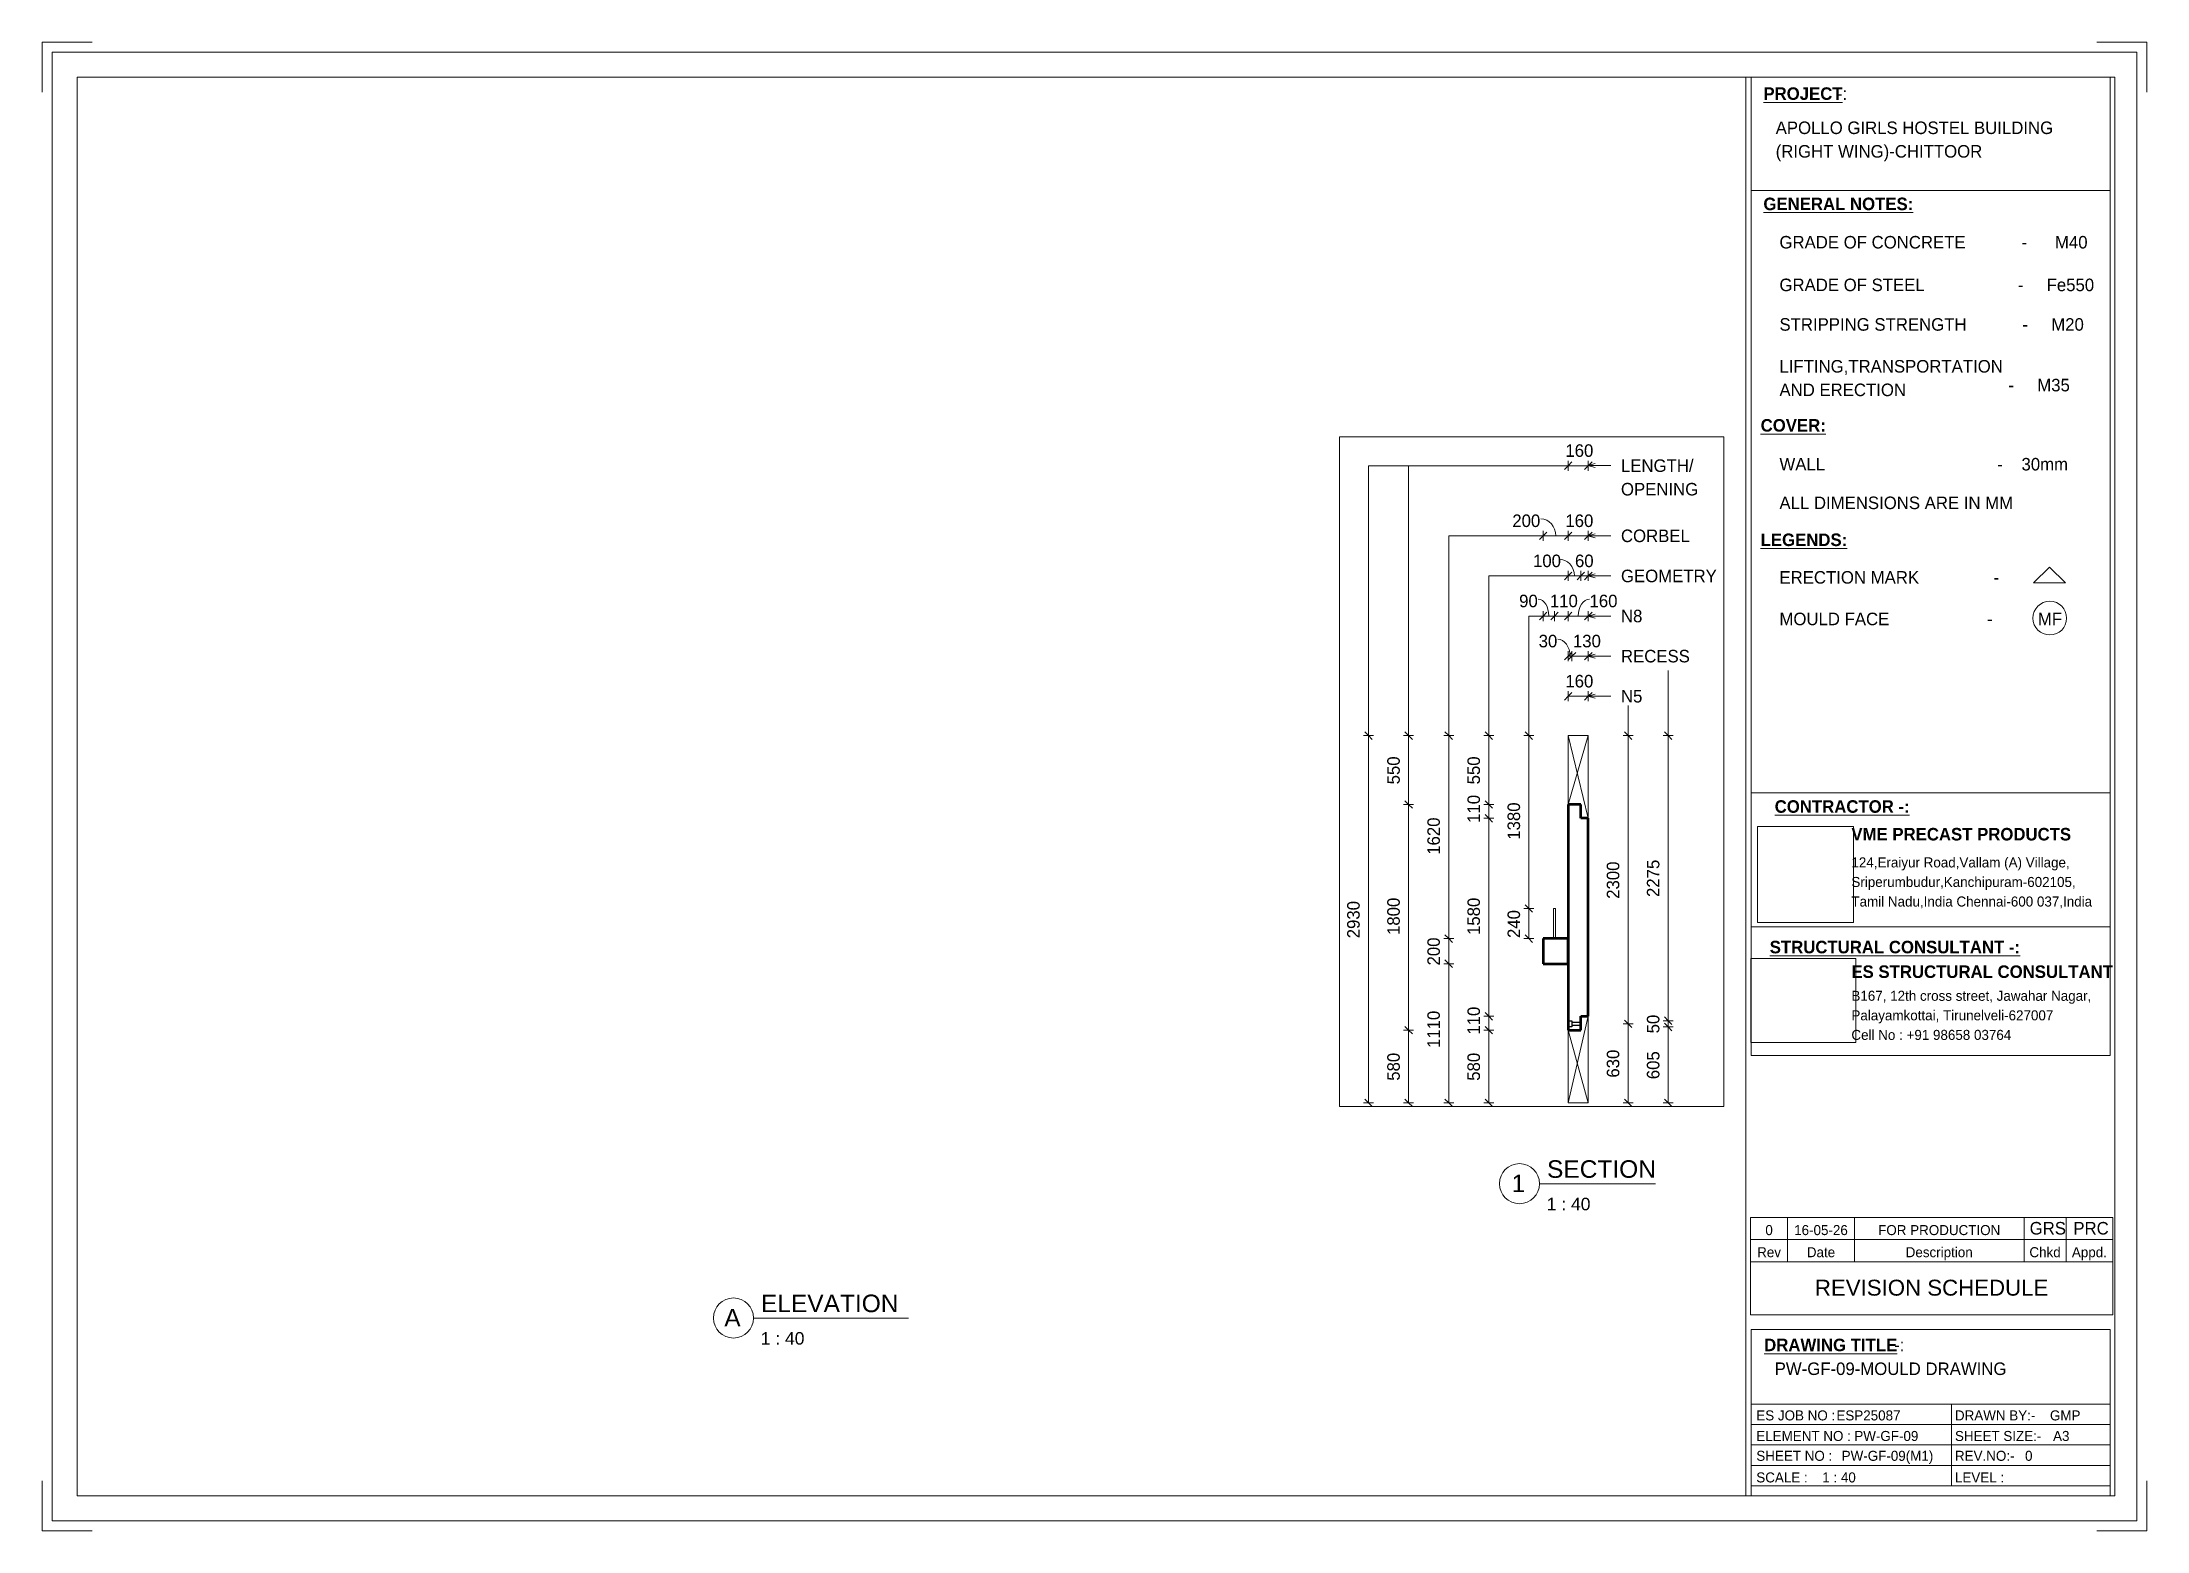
# Paper-space layout 'Layout1' of a CAD drawing. Header units: millimetres. Extents: x 0 to 582, y 0 to 622.
# Drawn here: x 161.8 to 581.8, y 325.4 to 622.4 of the extents above; entities outside this region: 1.
# The model-space entities are those that its viewports show. They can reach past a viewport. Long polylines and large blocks are cut down to what shows.
import ezdxf

# ---------------------------------------------------------------- set-up
doc = ezdxf.new("R2010")
doc.units = ezdxf.units.MM
doc.linetypes.add('Dash', pattern=[6.36, 3.18, -3.18])
doc.linetypes.add('Overhead', pattern=[3.97, 2.38, -1.59])
for name, color, linetype, lineweight in [('A-ANNO-DIMS', 211, 'Continuous', 9), ('A-ANNO-DIMS-40', 211, 'Continuous', 9), ('A-DETL-MBND', 5, 'Continuous', 18), ('A-DETL-THIN', 151, 'Continuous', 18), ('A-FLOR-OVHD', 1, 'Overhead', 18), ('A-WALL', 113, 'Continuous', 25), ('A-WALL-HDLN', 110, 'Dash', 25), ('G-ANNO-SCHD', 231, 'Continuous', 9), ('G-ANNO-TEXT', 231, 'Continuous', 9), ('G-ANNO-TTLB', 6, 'Continuous', 9), ('G-ANNO-TTLB-MEDM', 33, 'Continuous', 9), ('G-ANNO-TTLB-THIN', 151, 'Continuous', 9), ('S-BEAM', 12, 'Continuous', 18), ('S-RBAR', 171, 'Continuous', 18)]:
    doc.layers.add(name, color=color, linetype=linetype, lineweight=lineweight)
doc.layers.add('G-ANNO-NPLT', color=191, linetype='Continuous')
doc.styles.add('Arial_2', font='arial.ttf', dxfattribs={"height": 2.5})
doc.styles.add('Arial_3', font='arial.ttf', dxfattribs={"height": 3.5})
doc.styles.add('Arial_4', font='arial.ttf', dxfattribs={"height": 3.175})
doc.styles.add('Nirmala UI', font='Nirmala.ttf', dxfattribs={"height": 2.5})
doc.styles.add('Nirmala UI Semilight', font='NirmalaS.ttf', dxfattribs={"height": 100})
doc.styles.add('Nirmala UI Semilight_1', font='NirmalaS.ttf', dxfattribs={"height": 2.5})
doc.styles.add('Nirmala UI Semilight_2', font='NirmalaS.ttf', dxfattribs={"height": 2})
doc.styles.add('Nirmala UI Semilight_B', font='', dxfattribs={"height": 2.5})
doc.styles.get('Nirmala UI Semilight_B').set_extended_font_data('Nirmala UI Semilight', bold=True)
doc.dimstyles.new('Diagonal_-_2_5mm_NI_UI', dxfattribs={"dimscale": 304.8, "dimtxt": 104.736395, "dimasz": 0.19685, "dimexe": 0.131234, "dimexo": 0.0625, "dimgap": 0.131234, "dimtad": 1, "dimdec": 0, "dimzin": 0, "dimdsep": 46, "dimtxsty": 'Nirmala UI Semilight', "dimblk1": 'OBLIQUE', "dimblk2": 'OBLIQUE', "dimsah": 1, "dimcen": 0.09, "dimazin": 0, "dimtfac": 1, "dimtdec": 4, "dimtix": 1, "dimtmove": 0, "dimatfit": 3, "dimfxl": 0.131234, "dimfxlon": 1, "dimtvp": 1, "dimtolj": 1, "dimtzin": 0, "dimarcsym": 2})
doc.dimstyles.new('Diagonal_-_2_5mm_NI_UI_1', dxfattribs={"dimscale": 304.8, "dimtxt": 104.736395, "dimasz": 0.19685, "dimexe": 0.131234, "dimexo": 0.0625, "dimgap": 0.131234, "dimtad": 1, "dimdec": 0, "dimzin": 0, "dimdsep": 46, "dimtxsty": 'Nirmala UI Semilight', "dimblk1": 'OBLIQUE', "dimblk2": 'OBLIQUE', "dimsah": 1, "dimcen": 0.09, "dimazin": 0, "dimtfac": 1, "dimtdec": 4, "dimtix": 1, "dimtmove": 1, "dimatfit": 3, "dimfxl": 0.131234, "dimfxlon": 1, "dimtvp": 1, "dimtolj": 1, "dimtzin": 0, "dimarcsym": 2})
doc.dimstyles.new('Diagonal_-_2_5mm_NI_UI_2', dxfattribs={"dimscale": 304.8, "dimtxt": 104.736395, "dimasz": 0.19685, "dimexe": 0.131234, "dimexo": 0.0625, "dimgap": 0.131234, "dimtad": 1, "dimdec": 0, "dimzin": 0, "dimdsep": 46, "dimtxsty": 'Nirmala UI Semilight', "dimblk1": 'OBLIQUE', "dimblk2": 'OBLIQUE', "dimsah": 1, "dimcen": 0.09, "dimazin": 0, "dimtfac": 1, "dimtdec": 4, "dimtix": 1, "dimtmove": 2, "dimatfit": 3, "dimfxl": 0.131234, "dimfxlon": 1, "dimtvp": 1, "dimtolj": 1, "dimtzin": 0, "dimarcsym": 2})
picture_1 = doc.add_image_def('image1.jpg', size_in_pixel=(200, 200))
picture_2 = doc.add_image_def('image2.jpg', size_in_pixel=(1600, 1280))

psp = doc.layouts.get("Layout1")

# ---------------------------------------------------------------- texts
at = {"layer": 'G-ANNO-SCHD', "attachment_point": 2}
for s, insert, char_height, width, line_spacing_factor, style in [('0', (506.4, 386.42), 2, 1.8098, 1.142579, 'Nirmala UI Semilight_2'), ('16-05-26', (516.76, 386.42), 2, 13.0458, 1.142579, 'Nirmala UI Semilight_2'), ('FOR PRODUCTION', (540.35, 386.42), 2, 28.002, 1.142579, 'Nirmala UI Semilight_2'), ('Rev', (506.4, 382.01), 2, 5.3038, 1.142579, 'Nirmala UI Semilight_2'), ('Date', (516.76, 382.01), 2, 6.9125, 1.142579, 'Nirmala UI Semilight_2'), ('Description', (540.35, 382.01), 2, 16.6152, 1.142579, 'Nirmala UI Semilight_2'), ('Chkd', (561.47, 382.01), 2, 7.5661, 1.142579, 'Nirmala UI Semilight_2'), ('Appd.', (570.32, 382.01), 2, 8.8229, 1.142579, 'Nirmala UI Semilight_2'), ('REVISION SCHEDULE', (538.83, 375.52), 3.175, 55.5831, 0.941778, 'Arial_4')]:
    psp.add_mtext(s, dxfattribs=dict(at, insert=insert, char_height=char_height, width=width, line_spacing_factor=line_spacing_factor, style=style))
at = {"layer": 'G-ANNO-TEXT', "color": 7, "char_height": 2.5, "attachment_point": 1}
for s, insert, width, style in [('GRADE OF CONCRETE            -      M40', (508.47, 583.74), 72.9536, 'Nirmala UI Semilight_1'), ('GRADE OF STEEL                    -     Fe550', (508.47, 575.23), 74.0759, 'Nirmala UI Semilight_1'), ('STRIPPING STRENGTH            -     M20', (508.47, 567.34), 71.1899, 'Nirmala UI Semilight_1'), ('LIFTING,TRANSPORTATION', (508.47, 558.99), 50.346, 'Nirmala UI Semilight_1'), (' -     M35', (553.23, 555.24), 17.0759, 'Nirmala UI Semilight_1'), ('AND ERECTION     ', (508.47, 554.29), 34.9536, 'Nirmala UI Semilight_1'), ('\\LCOVER:', (504.72, 547.21), 14.1097, 'Nirmala UI Semilight_B'), ('WALL                                     -    30mm', (508.47, 539.46), 73.2742, 'Nirmala UI Semilight_1'), ('ALL DIMENSIONS ARE IN MM', (508.47, 531.75), 55.0759, 'Nirmala UI Semilight_1'), ('\\LLEGENDS:', (504.72, 524.38), 18.519, 'Nirmala UI Semilight_B'), ('ERECTION MARK                -', (508.47, 516.88), 52.3502, 'Nirmala UI Semilight_1'), ('MOULD FACE                     -', (508.47, 508.59), 52.27, 'Nirmala UI Semilight_1'), ('MF', (560.04, 508.59), 5.9325, 'Nirmala UI'), ('GRS', (558.4, 387.04), 7.5359, 'Nirmala UI Semilight_1'), ('PRC', (567.12, 387.04), 7.4557, 'Nirmala UI Semilight_1')]:
    psp.add_mtext(s, dxfattribs=dict(at, insert=insert, width=width, style=style))
at = {"layer": 'G-ANNO-TTLB', "attachment_point": 1}
for s, insert, char_height, width, style in [('APOLLO GIRLS HOSTEL BUILDING', (507.72, 606.57), 2.5, 62.5316, 'Nirmala UI Semilight_1'), ('(RIGHT WING)-CHITTOOR', (507.72, 601.87), 2.5, 47.6202, 'Nirmala UI Semilight_1'), ('SECTION', (462.09, 399.35), 3.5, 26.616, 'Arial_3'), ('1', (455.03, 396.49), 3.5, 3.3671, 'Arial_3'), ('1 : 40', (462.02, 391.87), 2.5, 10.5823, 'Arial_2'), ('A', (297.92, 369.69), 3.5, 4.0084, 'Arial_3'), ('ELEVATION', (305.24, 372.55), 3.5, 33.6709, 'Arial_3'), ('1 : 40', (305.18, 365.07), 2.5, 10.5823, 'Arial_2'), ('PW-GF-09-MOULD DRAWING', (507.52, 359.01), 2.5, 55.3966, 'Nirmala UI Semilight_1'), ('ESP25087', (519.84, 349.45), 2, 14.5907, 'Nirmala UI Semilight_2'), ('GMP', (562.45, 349.45), 2, 7.2152, 'Nirmala UI Semilight_2'), ('PW-GF-09', (523.41, 345.35), 2, 15.4726, 'Nirmala UI Semilight_2'), ('PW-GF-09(M1)', (520.89, 341.39), 2, 21.8059, 'Nirmala UI Semilight_2'), ('0', (557.48, 341.39), 2, 1.8439, 'Nirmala UI Semilight_2'), ('1 : 40', (517.01, 337.08), 2, 7.6962, 'Nirmala UI Semilight_2')]:
    psp.add_mtext(s, dxfattribs=dict(at, insert=insert, char_height=char_height, width=width, style=style))

msp = doc.modelspace()

# ---------------------------------------------------------------- texts
at = {"layer": 'G-ANNO-TEXT', "color": 7, "char_height": 100, "attachment_point": 1, "style": 'Nirmala UI Semilight'}
for s, insert, width in [('LENGTH/', (-21992.23, 8403.9), 676.6242), ('OPENING', (-21992.23, 8216.05), 715.1053), ('CORBEL', (-21992.23, 7843.9), 596.4555), ('GEOMETRY', (-21992.23, 7523.9), 843.3752), ('N8', (-21992.23, 7203.9), 214.8522), ('RECESS', (-21992.23, 6883.9), 551.561), ('N5', (-21992.23, 6563.9), 214.8522)]:
    msp.add_mtext(s, dxfattribs=dict(at, insert=insert, width=width))

# ---------------------------------------------------------------- blocks, each defined once
blk = doc.blocks.new('ES-A3-VME SHEET - ES-A3 SHEET-601691-PW-GF-09-MOULD DRAWING')
at = {"layer": 'G-ANNO-TTLB'}
for p, q in [((161.79, 622.41), (171.79, 622.41)), ((161.79, 622.41), (161.79, 612.41)), ((581.79, 622.41), (571.79, 622.41)), ((581.79, 622.41), (581.79, 612.41)), ((502.83, 488.6), (502.83, 615.41)), ((574.43, 615.41), (574.43, 488.6)), ((502.83, 592.83), (574.43, 592.83)), ((502.83, 420.26), (502.83, 488.6)), ((574.43, 420.26), (574.43, 488.6)), ((502.83, 472.62), (574.43, 472.62)), ((161.79, 325.41), (161.79, 335.41)), ((581.79, 325.41), (581.79, 335.41)), ((161.79, 325.41), (171.79, 325.41)), ((581.79, 325.41), (571.79, 325.41))]:
    blk.add_line(p, q, dxfattribs=at)
at = {"layer": 'G-ANNO-TTLB-MEDM'}
for p, q in [((168.79, 615.41), (168.79, 332.41)), ((168.79, 615.41), (575.42, 615.41)), ((501.74, 615.41), (501.74, 332.41)), ((575.42, 615.41), (575.42, 332.41)), ((502.83, 445.95), (574.43, 445.95)), ((502.83, 420.26), (574.43, 420.26)), ((502.83, 365.59), (574.43, 365.59)), ((502.83, 365.59), (502.83, 332.41)), ((574.43, 332.41), (574.43, 365.59)), ((168.79, 332.41), (575.42, 332.41))]:
    blk.add_line(p, q, dxfattribs=at)
at = {"layer": 'G-ANNO-TTLB-THIN'}
for p, q in [((163.79, 620.41), (163.79, 327.41)), ((579.79, 620.41), (163.79, 620.41)), ((579.79, 327.41), (579.79, 620.41)), ((502.83, 350.7), (574.43, 350.7)), ((542.79, 334.4), (542.79, 350.7)), ((502.83, 346.63), (574.43, 346.63)), ((502.83, 342.55), (574.43, 342.55)), ((502.83, 338.48), (574.43, 338.48)), ((502.83, 334.4), (574.43, 334.4)), ((163.79, 327.41), (579.79, 327.41))]:
    blk.add_line(p, q, dxfattribs=at)
at = {"layer": 'G-ANNO-TTLB', "attachment_point": 1}
for s, insert, char_height, width, style in [('\\LPROJECT', (505.27, 613.39), 2.5, 16.6751, 'Nirmala UI Semilight_B'), (' -:', (519.02, 613.39), 2.5, 3.8481, 'Nirmala UI Semilight_1'), ('\\LGENERAL NOTES:', (505.27, 591.39), 2.5, 32.7088, 'Nirmala UI Semilight_B'), ('\\LCONTRACTOR -:', (507.52, 471.17), 2.5, 30.9451, 'Nirmala UI Semilight_B'), ('VME PRECAST PRODUCTS', (522.83, 465.65), 2.5, 48.9029, 'Nirmala UI Semilight_B'), ('124,Eraiyur Road,Vallam (A) Village,', (522.83, 459.77), 2, 52.5105, 'Nirmala UI Semilight_2'), ('Sriperumbudur,Kanchipuram-602105,', (522.83, 455.87), 2, 55.5569, 'Nirmala UI Semilight_2'), ('Tamil Nadu,India Chennai-600 037,India', (522.83, 451.97), 2, 59.8861, 'Nirmala UI Semilight_2'), ('\\LSTRUCTURAL CONSULTANT -:', (506.53, 443.13), 2.5, 56.4388, 'Nirmala UI Semilight_B'), ('ES STRUCTURAL CONSULTANT', (522.83, 438.22), 2.5, 58.1223, 'Nirmala UI Semilight_B'), ('B167, 12th cross street, Jawahar Nagar,', (522.83, 433.16), 2, 57, 'Nirmala UI Semilight_2'), ('Palayamkottai, Tirunelveli-627007', (522.83, 429.26), 2, 50.0253, 'Nirmala UI Semilight_2'), ('Cell No : +91 98658 03764', (522.83, 425.36), 2, 39.443, 'Nirmala UI Semilight_2'), ('\\LDRAWING TITLE', (505.42, 363.76), 2.5, 30.2236, 'Nirmala UI Semilight_B'), ('\\fNirmala UI Semilight|b1|i0|c0|p34|; ', (530.35, 363.76), 2.5, 1.2025, 'Nirmala UI Semilight_B'), ('-:', (531.35, 363.76), 2.5, 2.6456, 'Nirmala UI Semilight_1'), ('ES JOB NO :', (503.85, 349.45), 2, 18.038, 'Nirmala UI Semilight_2'), ('DRAWN BY:-', (543.49, 349.45), 2, 19.0802, 'Nirmala UI Semilight_2'), ('ELEMENT NO :', (503.85, 345.35), 2, 21.8861, 'Nirmala UI Semilight_2'), ('SHEET SIZE:-', (543.49, 345.35), 2, 18.9198, 'Nirmala UI Semilight_2'), ('A3', (563.07, 345.35), 2, 4.0084, 'Nirmala UI Semilight_2'), ('SHEET NO :', (503.85, 341.39), 2, 17.2363, 'Nirmala UI Semilight_2'), ('REV.NO:-', (543.49, 341.39), 2, 13.789, 'Nirmala UI Semilight_2'), ('SCALE :', (503.85, 337.08), 2, 11.1435, 'Nirmala UI Semilight_2'), ('LEVEL :', (543.49, 337.08), 2, 10.5021, 'Nirmala UI Semilight_2')]:
    blk.add_mtext(s, dxfattribs=dict(at, insert=insert, char_height=char_height, width=width, style=style))
at = {"layer": 'G-ANNO-TTLB'}
image = blk.add_image(picture_1, insert=(504.11, 446.76), size_in_units=(19.15, 19.15), dxfattribs=at)
image.dxf.flags = 7
image = blk.add_image(picture_2, insert=(502.76, 422.87), size_in_units=(20.94, 16.75), dxfattribs=at)
image.dxf.flags = 7
blk = doc.blocks.new('Viewport - M_View Title_rfa A3-601133-PW-GF-09-MOULD DRAWING')
at = {"layer": 'G-ANNO-TTLB'}
for start, end in [(360, 180), (180, 0)]:
    blk.add_arc((-4.125, 0), 4, start, end, dxfattribs=at)
blk = doc.blocks.new('M_Rectangular Corbel - M_Rectangular Corbel-5377587-Elevation Right')
at = {"layer": 'S-BEAM', "lineweight": 50}
for p, q in [((78073.04, 4579.75), (77873.04, 4579.75)), ((77873.04, 4579.75), (77873.04, 4379.75)), ((78073.04, 4379.75), (78073.04, 4579.75)), ((77873.04, 4379.75), (78073.04, 4379.75))]:
    blk.add_line(p, q, dxfattribs=at)
blk = doc.blocks.new('DIMBLOCK104-Elevation Right')
at = {"layer": 'A-ANNO-DIMS-40'}
for p, q in [((-22413.06, 8353.6), (-22413.06, 8393.6)), ((-22253.06, 8353.6), (-22253.06, 8393.6)), ((-22413.06, 8353.6), (-22383.06, 8383.6)), ((-22253.06, 8353.6), (-22223.06, 8383.6)), ((-22413.06, 8353.6), (-22443.06, 8323.6)), ((-22413.06, 8353.6), (-22253.06, 8353.6)), ((-22413.06, 8353.6), (-22413.06, 8313.6)), ((-22253.06, 8353.6), (-22283.06, 8323.6)), ((-22253.06, 8353.6), (-22253.06, 8313.6))]:
    blk.add_line(p, q, dxfattribs=at)
at = {"layer": 'A-ANNO-DIMS-40', "color": 0, "insert": (-22435.89, 8524.07), "char_height": 100, "width": 246.797, "attachment_point": 1, "line_spacing_factor": 1.142579, "style": 'Nirmala UI Semilight'}
blk.add_mtext('160', dxfattribs=at)
blk = doc.blocks.new('_Oblique')
at = {"color": 0, "linetype": 'ByBlock', "lineweight": -2}
blk.add_line((-0.5, -0.5), (0.5, 0.5), dxfattribs=at)
blk = doc.blocks.new('DIMBLOCK105-Elevation Right')
at = {"layer": 'A-ANNO-DIMS-40'}
for p, q in [((-22413.06, 7473.6), (-22413.06, 7513.6)), ((-22313.06, 7473.6), (-22313.06, 7513.6)), ((-22413.06, 7473.6), (-22383.06, 7503.6)), ((-22313.06, 7473.6), (-22283.06, 7503.6)), ((-22413.06, 7473.6), (-22443.06, 7443.6)), ((-22413.06, 7473.6), (-22313.06, 7473.6)), ((-22413.06, 7473.6), (-22413.06, 7433.6)), ((-22313.06, 7473.6), (-22343.06, 7443.6)), ((-22313.06, 7473.6), (-22313.06, 7433.6))]:
    blk.add_line(p, q, dxfattribs=at)
blk.add_ellipse((-22488.41, 7473.6), major_axis=(0, 135.21), ratio=0.927068, start_param=4.712389, end_param=6.283185, dxfattribs=at)
at = {"layer": 'A-ANNO-DIMS-40', "color": 0, "insert": (-22694.07, 7644.07), "char_height": 100, "width": 246.797, "attachment_point": 1, "line_spacing_factor": 1.142579, "style": 'Nirmala UI Semilight'}
blk.add_mtext('100', dxfattribs=at)
blk = doc.blocks.new('DIMBLOCK106-Elevation Right')
at = {"layer": 'A-ANNO-DIMS-40'}
for p, q in [((-22313.06, 7473.6), (-22313.06, 7513.6)), ((-22253.06, 7473.6), (-22253.06, 7513.6)), ((-22313.06, 7473.6), (-22283.06, 7503.6)), ((-22253.06, 7473.6), (-22223.06, 7503.6)), ((-22313.06, 7473.6), (-22343.06, 7443.6)), ((-22313.06, 7473.6), (-22253.06, 7473.6)), ((-22313.06, 7473.6), (-22313.06, 7433.6)), ((-22253.06, 7473.6), (-22283.06, 7443.6)), ((-22253.06, 7473.6), (-22253.06, 7433.6))]:
    blk.add_line(p, q, dxfattribs=at)
at = {"layer": 'A-ANNO-DIMS-40', "color": 0, "insert": (-22359.23, 7644.07), "char_height": 100, "width": 182.8126, "attachment_point": 1, "line_spacing_factor": 1.142579, "style": 'Nirmala UI Semilight'}
blk.add_mtext('60', dxfattribs=at)
blk = doc.blocks.new('DIMBLOCK107-Elevation Right')
at = {"layer": 'A-ANNO-DIMS-40'}
for p, q in [((-22613.06, 7153.6), (-22613.06, 7193.6)), ((-22523.06, 7153.6), (-22523.06, 7193.6)), ((-22613.06, 7153.6), (-22583.06, 7183.6)), ((-22523.06, 7153.6), (-22493.06, 7183.6)), ((-22613.06, 7153.6), (-22643.06, 7123.6)), ((-22613.06, 7153.6), (-22523.06, 7153.6)), ((-22613.06, 7153.6), (-22613.06, 7113.6)), ((-22523.06, 7153.6), (-22553.06, 7123.6)), ((-22523.06, 7153.6), (-22523.06, 7113.6))]:
    blk.add_line(p, q, dxfattribs=at)
blk.add_ellipse((-22652.57, 7153.6), major_axis=(0, 135.21), ratio=0.625059, start_param=4.712389, end_param=6.283185, dxfattribs=at)
at = {"layer": 'A-ANNO-DIMS-40', "color": 0, "insert": (-22804.92, 7324.07), "char_height": 100, "width": 182.8126, "attachment_point": 1, "line_spacing_factor": 1.142579, "style": 'Nirmala UI Semilight'}
blk.add_mtext('90', dxfattribs=at)
blk = doc.blocks.new('DIMBLOCK108-Elevation Right')
at = {"layer": 'A-ANNO-DIMS-40'}
for p, q in [((-22523.06, 7153.6), (-22523.06, 7193.6)), ((-22413.06, 7153.6), (-22413.06, 7193.6)), ((-22523.06, 7153.6), (-22493.06, 7183.6)), ((-22413.06, 7153.6), (-22383.06, 7183.6)), ((-22523.06, 7153.6), (-22553.06, 7123.6)), ((-22523.06, 7153.6), (-22413.06, 7153.6)), ((-22523.06, 7153.6), (-22523.06, 7113.6)), ((-22413.06, 7153.6), (-22443.06, 7123.6)), ((-22413.06, 7153.6), (-22413.06, 7113.6))]:
    blk.add_line(p, q, dxfattribs=at)
at = {"layer": 'A-ANNO-DIMS-40', "color": 0, "insert": (-22559.46, 7324.07), "char_height": 100, "width": 219.3751, "attachment_point": 1, "line_spacing_factor": 1.142579, "style": 'Nirmala UI Semilight'}
blk.add_mtext('110', dxfattribs=at)
blk = doc.blocks.new('DIMBLOCK109-Elevation Right')
at = {"layer": 'A-ANNO-DIMS-40'}
for p, q in [((-22413.06, 7153.6), (-22413.06, 7193.6)), ((-22253.06, 7153.6), (-22253.06, 7193.6)), ((-22413.06, 7153.6), (-22383.06, 7183.6)), ((-22253.06, 7153.6), (-22223.06, 7183.6)), ((-22413.06, 7153.6), (-22443.06, 7123.6)), ((-22413.06, 7153.6), (-22253.06, 7153.6)), ((-22413.06, 7153.6), (-22413.06, 7113.6)), ((-22253.06, 7153.6), (-22283.06, 7123.6)), ((-22253.06, 7153.6), (-22253.06, 7113.6))]:
    blk.add_line(p, q, dxfattribs=at)
blk.add_ellipse((-22243.15, 7153.6), major_axis=(0, 135.21), ratio=0.664898, start_param=0, end_param=1.570796, dxfattribs=at)
at = {"layer": 'A-ANNO-DIMS-40', "color": 0, "insert": (-22243.15, 7324.07), "char_height": 100, "width": 246.797, "attachment_point": 1, "line_spacing_factor": 1.142579, "style": 'Nirmala UI Semilight'}
blk.add_mtext('160', dxfattribs=at)
blk = doc.blocks.new('DIMBLOCK110-Elevation Right')
at = {"layer": 'A-ANNO-DIMS-40'}
for p, q in [((-24007.17, 6199.75), (-24037.17, 6229.75)), ((-24007.17, 6199.75), (-24047.17, 6199.75)), ((-24007.17, 6199.75), (-24007.17, 3269.75)), ((-24007.17, 6199.75), (-23977.17, 6169.75)), ((-24007.17, 6199.75), (-23967.17, 6199.75)), ((-24007.17, 3269.75), (-24037.17, 3299.75)), ((-24007.17, 3269.75), (-24047.17, 3269.75)), ((-24007.17, 3269.75), (-23977.17, 3239.75)), ((-24007.17, 3269.75), (-23967.17, 3269.75))]:
    blk.add_line(p, q, dxfattribs=at)
at = {"layer": 'A-ANNO-DIMS-40', "color": 0, "insert": (-24177.64, 4582.41), "char_height": 100, "width": 365.6252, "attachment_point": 1, "rotation": 90, "line_spacing_factor": 1.142579, "style": 'Nirmala UI Semilight'}
blk.add_mtext('2930', dxfattribs=at)
blk = doc.blocks.new('DIMBLOCK111-Elevation Right')
at = {"layer": 'A-ANNO-DIMS-40'}
for p, q in [((-23687.17, 6199.75), (-23717.17, 6229.75)), ((-23687.17, 6199.75), (-23727.17, 6199.75)), ((-23687.17, 6199.75), (-23687.17, 5649.75)), ((-23687.17, 6199.75), (-23657.17, 6169.75)), ((-23687.17, 6199.75), (-23647.17, 6199.75)), ((-23687.17, 5649.75), (-23717.17, 5679.75)), ((-23687.17, 5649.75), (-23727.17, 5649.75)), ((-23687.17, 5649.75), (-23657.17, 5619.75)), ((-23687.17, 5649.75), (-23647.17, 5649.75))]:
    blk.add_line(p, q, dxfattribs=at)
at = {"layer": 'A-ANNO-DIMS-40', "color": 0, "insert": (-23857.64, 5810.49), "char_height": 100, "width": 274.2189, "attachment_point": 1, "rotation": 90, "line_spacing_factor": 1.142579, "style": 'Nirmala UI Semilight'}
blk.add_mtext('550', dxfattribs=at)
blk = doc.blocks.new('DIMBLOCK112-Elevation Right')
at = {"layer": 'A-ANNO-DIMS-40'}
for p, q in [((-23687.17, 5649.75), (-23717.17, 5679.75)), ((-23687.17, 5649.75), (-23727.17, 5649.75)), ((-23687.17, 5649.75), (-23687.17, 3849.75)), ((-23687.17, 5649.75), (-23657.17, 5619.75)), ((-23687.17, 5649.75), (-23647.17, 5649.75)), ((-23687.17, 3849.75), (-23717.17, 3879.75)), ((-23687.17, 3849.75), (-23727.17, 3849.75)), ((-23687.17, 3849.75), (-23657.17, 3819.75)), ((-23687.17, 3849.75), (-23647.17, 3849.75))]:
    blk.add_line(p, q, dxfattribs=at)
at = {"layer": 'A-ANNO-DIMS-40', "color": 0, "insert": (-23857.64, 4608.83), "char_height": 100, "width": 338.2033, "attachment_point": 1, "rotation": 90, "line_spacing_factor": 1.142579, "style": 'Nirmala UI Semilight'}
blk.add_mtext('1800', dxfattribs=at)
blk = doc.blocks.new('DIMBLOCK113-Elevation Right')
at = {"layer": 'A-ANNO-DIMS-40'}
for p, q in [((-23687.17, 3849.75), (-23717.17, 3879.75)), ((-23687.17, 3849.75), (-23727.17, 3849.75)), ((-23687.17, 3849.75), (-23687.17, 3269.75)), ((-23687.17, 3849.75), (-23657.17, 3819.75)), ((-23687.17, 3849.75), (-23647.17, 3849.75)), ((-23687.17, 3269.75), (-23717.17, 3299.75)), ((-23687.17, 3269.75), (-23727.17, 3269.75)), ((-23687.17, 3269.75), (-23657.17, 3239.75)), ((-23687.17, 3269.75), (-23647.17, 3269.75))]:
    blk.add_line(p, q, dxfattribs=at)
at = {"layer": 'A-ANNO-DIMS-40', "color": 0, "insert": (-23857.64, 3445.49), "char_height": 100, "width": 274.2189, "attachment_point": 1, "rotation": 90, "line_spacing_factor": 1.142579, "style": 'Nirmala UI Semilight'}
blk.add_mtext('580', dxfattribs=at)
blk = doc.blocks.new('DIMBLOCK114-Elevation Right')
at = {"layer": 'A-ANNO-DIMS-40'}
for p, q in [((-22727.17, 6199.75), (-22757.17, 6229.75)), ((-22727.17, 6199.75), (-22767.17, 6199.75)), ((-22727.17, 6199.75), (-22727.17, 4819.75)), ((-22727.17, 6199.75), (-22697.17, 6169.75)), ((-22727.17, 6199.75), (-22687.17, 6199.75)), ((-22727.17, 4819.75), (-22757.17, 4849.75)), ((-22727.17, 4819.75), (-22767.17, 4819.75)), ((-22727.17, 4819.75), (-22697.17, 4789.75)), ((-22727.17, 4819.75), (-22687.17, 4819.75))]:
    blk.add_line(p, q, dxfattribs=at)
at = {"layer": 'A-ANNO-DIMS-40', "color": 0, "insert": (-22897.64, 5368.83), "char_height": 100, "width": 338.2033, "attachment_point": 1, "rotation": 90, "line_spacing_factor": 1.142579, "style": 'Nirmala UI Semilight'}
blk.add_mtext('1380', dxfattribs=at)
blk = doc.blocks.new('DIMBLOCK115-Elevation Right')
at = {"layer": 'A-ANNO-DIMS-40'}
for p, q in [((-22727.17, 4819.75), (-22757.17, 4849.75)), ((-22727.17, 4819.75), (-22767.17, 4819.75)), ((-22727.17, 4819.75), (-22727.17, 4579.75)), ((-22727.17, 4819.75), (-22697.17, 4789.75)), ((-22727.17, 4819.75), (-22687.17, 4819.75)), ((-22727.17, 4579.75), (-22757.17, 4609.75)), ((-22727.17, 4579.75), (-22767.17, 4579.75)), ((-22727.17, 4579.75), (-22697.17, 4549.75)), ((-22727.17, 4579.75), (-22687.17, 4579.75))]:
    blk.add_line(p, q, dxfattribs=at)
at = {"layer": 'A-ANNO-DIMS-40', "color": 0, "insert": (-22897.64, 4584.54), "char_height": 100, "width": 276.5041, "attachment_point": 1, "rotation": 90, "line_spacing_factor": 1.142579, "style": 'Nirmala UI Semilight'}
blk.add_mtext('240', dxfattribs=at)
blk = doc.blocks.new('DIMBLOCK116-Elevation Right')
at = {"layer": 'A-ANNO-DIMS-40'}
for p, q in [((-22613.06, 7793.6), (-22613.06, 7833.6)), ((-22413.06, 7793.6), (-22413.06, 7833.6)), ((-22613.06, 7793.6), (-22583.06, 7823.6)), ((-22413.06, 7793.6), (-22383.06, 7823.6)), ((-22613.06, 7793.6), (-22643.06, 7763.6)), ((-22613.06, 7793.6), (-22413.06, 7793.6)), ((-22613.06, 7793.6), (-22613.06, 7753.6)), ((-22413.06, 7793.6), (-22443.06, 7763.6)), ((-22413.06, 7793.6), (-22413.06, 7753.6))]:
    blk.add_line(p, q, dxfattribs=at)
blk.add_ellipse((-22630.87, 7793.6), major_axis=(0, 135.21), ratio=0.871339, start_param=4.712389, end_param=6.283185, dxfattribs=at)
at = {"layer": 'A-ANNO-DIMS-40', "color": 0, "insert": (-22859.39, 7964.07), "char_height": 100, "width": 274.2189, "attachment_point": 1, "line_spacing_factor": 1.142579, "style": 'Nirmala UI Semilight'}
blk.add_mtext('200', dxfattribs=at)
blk = doc.blocks.new('DIMBLOCK117-Elevation Right')
at = {"layer": 'A-ANNO-DIMS-40'}
for p, q in [((-22413.06, 7793.6), (-22413.06, 7833.6)), ((-22253.06, 7793.6), (-22253.06, 7833.6)), ((-22413.06, 7793.6), (-22383.06, 7823.6)), ((-22253.06, 7793.6), (-22223.06, 7823.6)), ((-22413.06, 7793.6), (-22443.06, 7763.6)), ((-22413.06, 7793.6), (-22253.06, 7793.6)), ((-22413.06, 7793.6), (-22413.06, 7753.6)), ((-22253.06, 7793.6), (-22283.06, 7763.6)), ((-22253.06, 7793.6), (-22253.06, 7753.6))]:
    blk.add_line(p, q, dxfattribs=at)
at = {"layer": 'A-ANNO-DIMS-40', "color": 0, "insert": (-22435.89, 7964.07), "char_height": 100, "width": 246.797, "attachment_point": 1, "line_spacing_factor": 1.142579, "style": 'Nirmala UI Semilight'}
blk.add_mtext('160', dxfattribs=at)
blk = doc.blocks.new('DIMBLOCK118-Elevation Right')
at = {"layer": 'A-ANNO-DIMS-40'}
for p, q in [((-23367.17, 4379.75), (-23397.17, 4409.75)), ((-23367.17, 4379.75), (-23407.17, 4379.75)), ((-23367.17, 3269.75), (-23367.17, 4379.75)), ((-23367.17, 4379.75), (-23337.17, 4349.75)), ((-23367.17, 4379.75), (-23327.17, 4379.75)), ((-23367.17, 3269.75), (-23397.17, 3299.75)), ((-23367.17, 3269.75), (-23407.17, 3269.75)), ((-23367.17, 3269.75), (-23337.17, 3239.75)), ((-23367.17, 3269.75), (-23327.17, 3269.75))]:
    blk.add_line(p, q, dxfattribs=at)
at = {"layer": 'A-ANNO-DIMS-40', "color": 0, "insert": (-23537.64, 3706.68), "char_height": 100, "width": 283.3596, "attachment_point": 1, "rotation": 90, "line_spacing_factor": 1.142579, "style": 'Nirmala UI Semilight'}
blk.add_mtext('1110', dxfattribs=at)
blk = doc.blocks.new('DIMBLOCK119-Elevation Right')
at = {"layer": 'A-ANNO-DIMS-40'}
for p, q in [((-23367.17, 4579.75), (-23397.17, 4609.75)), ((-23367.17, 4579.75), (-23407.17, 4579.75)), ((-23367.17, 4379.75), (-23367.17, 4579.75)), ((-23367.17, 4579.75), (-23337.17, 4549.75)), ((-23367.17, 4579.75), (-23327.17, 4579.75)), ((-23367.17, 4379.75), (-23397.17, 4409.75)), ((-23367.17, 4379.75), (-23407.17, 4379.75)), ((-23367.17, 4379.75), (-23337.17, 4349.75)), ((-23367.17, 4379.75), (-23327.17, 4379.75))]:
    blk.add_line(p, q, dxfattribs=at)
at = {"layer": 'A-ANNO-DIMS-40', "color": 0, "insert": (-23537.64, 4365.49), "char_height": 100, "width": 274.2189, "attachment_point": 1, "rotation": 90, "line_spacing_factor": 1.142579, "style": 'Nirmala UI Semilight'}
blk.add_mtext('200', dxfattribs=at)
blk = doc.blocks.new('DIMBLOCK120-Elevation Right')
at = {"layer": 'A-ANNO-DIMS-40'}
for p, q in [((-23367.17, 6199.75), (-23397.17, 6229.75)), ((-23367.17, 6199.75), (-23407.17, 6199.75)), ((-23367.17, 4579.75), (-23367.17, 6199.75)), ((-23367.17, 6199.75), (-23337.17, 6169.75)), ((-23367.17, 6199.75), (-23327.17, 6199.75)), ((-23367.17, 4579.75), (-23397.17, 4609.75)), ((-23367.17, 4579.75), (-23407.17, 4579.75)), ((-23367.17, 4579.75), (-23337.17, 4549.75)), ((-23367.17, 4579.75), (-23327.17, 4579.75))]:
    blk.add_line(p, q, dxfattribs=at)
at = {"layer": 'A-ANNO-DIMS-40', "color": 0, "insert": (-23537.64, 5248.83), "char_height": 100, "width": 338.2033, "attachment_point": 1, "rotation": 90, "line_spacing_factor": 1.142579, "style": 'Nirmala UI Semilight'}
blk.add_mtext('1620', dxfattribs=at)
blk = doc.blocks.new('DIMBLOCK121-Elevation Right')
at = {"layer": 'A-ANNO-DIMS-40'}
for p, q in [((-23047.17, 6199.75), (-23077.17, 6229.75)), ((-23047.17, 6199.75), (-23087.17, 6199.75)), ((-23047.17, 6199.75), (-23047.17, 5649.75)), ((-23047.17, 6199.75), (-23017.17, 6169.75)), ((-23047.17, 6199.75), (-23007.17, 6199.75)), ((-23047.17, 5649.75), (-23077.17, 5679.75)), ((-23047.17, 5649.75), (-23087.17, 5649.75)), ((-23047.17, 5649.75), (-23017.17, 5619.75)), ((-23047.17, 5649.75), (-23007.17, 5649.75))]:
    blk.add_line(p, q, dxfattribs=at)
at = {"layer": 'A-ANNO-DIMS-40', "color": 0, "insert": (-23217.64, 5810.49), "char_height": 100, "width": 274.2189, "attachment_point": 1, "rotation": 90, "line_spacing_factor": 1.142579, "style": 'Nirmala UI Semilight'}
blk.add_mtext('550', dxfattribs=at)
blk = doc.blocks.new('DIMBLOCK122-Elevation Right')
at = {"layer": 'A-ANNO-DIMS-40'}
for p, q in [((-23047.17, 5649.75), (-23077.17, 5679.75)), ((-23047.17, 5649.75), (-23087.17, 5649.75)), ((-23047.17, 5649.75), (-23047.17, 5539.75)), ((-23047.17, 5649.75), (-23017.17, 5619.75)), ((-23047.17, 5649.75), (-23007.17, 5649.75)), ((-23047.17, 5539.75), (-23077.17, 5569.75)), ((-23047.17, 5539.75), (-23087.17, 5539.75)), ((-23047.17, 5539.75), (-23017.17, 5509.75)), ((-23047.17, 5539.75), (-23007.17, 5539.75))]:
    blk.add_line(p, q, dxfattribs=at)
at = {"layer": 'A-ANNO-DIMS-40', "color": 0, "insert": (-23217.64, 5503.34), "char_height": 100, "width": 219.3751, "attachment_point": 1, "rotation": 90, "line_spacing_factor": 1.142579, "style": 'Nirmala UI Semilight'}
blk.add_mtext('110', dxfattribs=at)
blk = doc.blocks.new('DIMBLOCK123-Elevation Right')
at = {"layer": 'A-ANNO-DIMS-40'}
for p, q in [((-23047.17, 5539.75), (-23077.17, 5569.75)), ((-23047.17, 5539.75), (-23087.17, 5539.75)), ((-23047.17, 5539.75), (-23047.17, 3959.75)), ((-23047.17, 5539.75), (-23017.17, 5509.75)), ((-23047.17, 5539.75), (-23007.17, 5539.75)), ((-23047.17, 3959.75), (-23077.17, 3989.75)), ((-23047.17, 3959.75), (-23087.17, 3959.75)), ((-23047.17, 3959.75), (-23017.17, 3929.75)), ((-23047.17, 3959.75), (-23007.17, 3959.75))]:
    blk.add_line(p, q, dxfattribs=at)
at = {"layer": 'A-ANNO-DIMS-40', "color": 0, "insert": (-23217.64, 4608.83), "char_height": 100, "width": 338.2033, "attachment_point": 1, "rotation": 90, "line_spacing_factor": 1.142579, "style": 'Nirmala UI Semilight'}
blk.add_mtext('1580', dxfattribs=at)
blk = doc.blocks.new('DIMBLOCK124-Elevation Right')
at = {"layer": 'A-ANNO-DIMS-40'}
for p, q in [((-23047.17, 3959.75), (-23077.17, 3989.75)), ((-23047.17, 3959.75), (-23087.17, 3959.75)), ((-23047.17, 3959.75), (-23047.17, 3849.75)), ((-23047.17, 3959.75), (-23017.17, 3929.75)), ((-23047.17, 3959.75), (-23007.17, 3959.75)), ((-23047.17, 3849.75), (-23077.17, 3879.75)), ((-23047.17, 3849.75), (-23087.17, 3849.75)), ((-23047.17, 3849.75), (-23017.17, 3819.75)), ((-23047.17, 3849.75), (-23007.17, 3849.75))]:
    blk.add_line(p, q, dxfattribs=at)
at = {"layer": 'A-ANNO-DIMS-40', "color": 0, "insert": (-23217.64, 3813.34), "char_height": 100, "width": 219.3751, "attachment_point": 1, "rotation": 90, "line_spacing_factor": 1.142579, "style": 'Nirmala UI Semilight'}
blk.add_mtext('110', dxfattribs=at)
blk = doc.blocks.new('DIMBLOCK125-Elevation Right')
at = {"layer": 'A-ANNO-DIMS-40'}
for p, q in [((-23047.17, 3849.75), (-23077.17, 3879.75)), ((-23047.17, 3849.75), (-23087.17, 3849.75)), ((-23047.17, 3849.75), (-23047.17, 3269.75)), ((-23047.17, 3849.75), (-23017.17, 3819.75)), ((-23047.17, 3849.75), (-23007.17, 3849.75)), ((-23047.17, 3269.75), (-23077.17, 3299.75)), ((-23047.17, 3269.75), (-23087.17, 3269.75)), ((-23047.17, 3269.75), (-23017.17, 3239.75)), ((-23047.17, 3269.75), (-23007.17, 3269.75))]:
    blk.add_line(p, q, dxfattribs=at)
at = {"layer": 'A-ANNO-DIMS-40', "color": 0, "insert": (-23217.64, 3445.49), "char_height": 100, "width": 274.2189, "attachment_point": 1, "rotation": 90, "line_spacing_factor": 1.142579, "style": 'Nirmala UI Semilight'}
blk.add_mtext('580', dxfattribs=at)
blk = doc.blocks.new('DIMBLOCK126-Elevation Right')
at = {"layer": 'A-ANNO-DIMS-40'}
for p, q in [((-21614.93, 6199.75), (-21644.93, 6229.75)), ((-21614.93, 6199.75), (-21654.93, 6199.75)), ((-21614.93, 6199.75), (-21614.93, 3924.75)), ((-21614.93, 6199.75), (-21584.93, 6169.75)), ((-21614.93, 6199.75), (-21574.93, 6199.75)), ((-21614.93, 3924.75), (-21644.93, 3954.75)), ((-21614.93, 3924.75), (-21654.93, 3924.75)), ((-21614.93, 3924.75), (-21584.93, 3894.75)), ((-21614.93, 3924.75), (-21574.93, 3924.75))]:
    blk.add_line(p, q, dxfattribs=at)
at = {"layer": 'A-ANNO-DIMS-40', "color": 0, "insert": (-21785.4, 4911.81), "char_height": 100, "width": 361.0549, "attachment_point": 1, "rotation": 90, "line_spacing_factor": 1.142579, "style": 'Nirmala UI Semilight'}
blk.add_mtext('2275', dxfattribs=at)
blk = doc.blocks.new('DIMBLOCK127-Elevation Right')
at = {"layer": 'A-ANNO-DIMS-40'}
for p, q in [((-21614.93, 3924.75), (-21644.93, 3954.75)), ((-21614.93, 3924.75), (-21654.93, 3924.75)), ((-21614.93, 3924.75), (-21614.93, 3874.75)), ((-21614.93, 3924.75), (-21584.93, 3894.75)), ((-21614.93, 3924.75), (-21574.93, 3924.75)), ((-21614.93, 3874.75), (-21644.93, 3904.75)), ((-21614.93, 3874.75), (-21654.93, 3874.75)), ((-21614.93, 3874.75), (-21584.93, 3844.75)), ((-21614.93, 3874.75), (-21574.93, 3874.75))]:
    blk.add_line(p, q, dxfattribs=at)
at = {"layer": 'A-ANNO-DIMS-40', "color": 0, "insert": (-21785.4, 3823.58), "char_height": 100, "width": 182.8126, "attachment_point": 1, "rotation": 90, "line_spacing_factor": 1.142579, "style": 'Nirmala UI Semilight'}
blk.add_mtext('50', dxfattribs=at)
blk = doc.blocks.new('DIMBLOCK128-Elevation Right')
at = {"layer": 'A-ANNO-DIMS-40'}
for p, q in [((-21614.93, 3874.75), (-21644.93, 3904.75)), ((-21614.93, 3874.75), (-21654.93, 3874.75)), ((-21614.93, 3874.75), (-21614.93, 3269.75)), ((-21614.93, 3874.75), (-21584.93, 3844.75)), ((-21614.93, 3874.75), (-21574.93, 3874.75)), ((-21614.93, 3269.75), (-21644.93, 3299.75)), ((-21614.93, 3269.75), (-21654.93, 3269.75)), ((-21614.93, 3269.75), (-21584.93, 3239.75)), ((-21614.93, 3269.75), (-21574.93, 3269.75))]:
    blk.add_line(p, q, dxfattribs=at)
at = {"layer": 'A-ANNO-DIMS-40', "color": 0, "insert": (-21785.4, 3457.99), "char_height": 100, "width": 274.2189, "attachment_point": 1, "rotation": 90, "line_spacing_factor": 1.142579, "style": 'Nirmala UI Semilight'}
blk.add_mtext('605', dxfattribs=at)
blk = doc.blocks.new('DIMBLOCK129-Elevation Right')
at = {"layer": 'A-ANNO-DIMS-40'}
for p, q in [((-22413.06, 6833.6), (-22413.06, 6873.6)), ((-22383.06, 6833.6), (-22383.06, 6873.6)), ((-22413.06, 6833.6), (-22383.06, 6863.6)), ((-22383.06, 6833.6), (-22353.06, 6863.6)), ((-22413.06, 6833.6), (-22443.06, 6803.6)), ((-22413.06, 6833.6), (-22383.06, 6833.6)), ((-22383.06, 6833.6), (-22413.06, 6803.6)), ((-22413.06, 6833.6), (-22413.06, 6793.6)), ((-22383.06, 6833.6), (-22383.06, 6793.6))]:
    blk.add_line(p, q, dxfattribs=at)
blk.add_ellipse((-22496.82, 6833.6), major_axis=(0, 135.21), ratio=0.730403, start_param=4.712389, end_param=6.283185, dxfattribs=at)
at = {"layer": 'A-ANNO-DIMS-40', "color": 0, "insert": (-22649.16, 7004.07), "char_height": 100, "width": 182.8126, "attachment_point": 1, "line_spacing_factor": 1.142579, "style": 'Nirmala UI Semilight'}
blk.add_mtext('30', dxfattribs=at)
blk = doc.blocks.new('DIMBLOCK130-Elevation Right')
at = {"layer": 'A-ANNO-DIMS-40'}
for p, q in [((-22383.06, 6833.6), (-22383.06, 6873.6)), ((-22253.06, 6833.6), (-22253.06, 6873.6)), ((-22383.06, 6833.6), (-22353.06, 6863.6)), ((-22253.06, 6833.6), (-22223.06, 6863.6)), ((-22383.06, 6833.6), (-22413.06, 6803.6)), ((-22383.06, 6833.6), (-22253.06, 6833.6)), ((-22383.06, 6833.6), (-22383.06, 6793.6)), ((-22253.06, 6833.6), (-22283.06, 6803.6)), ((-22253.06, 6833.6), (-22253.06, 6793.6))]:
    blk.add_line(p, q, dxfattribs=at)
at = {"layer": 'A-ANNO-DIMS-40', "color": 0, "insert": (-22375.41, 7004.07), "char_height": 100, "width": 246.797, "attachment_point": 1, "line_spacing_factor": 1.142579, "style": 'Nirmala UI Semilight'}
blk.add_mtext('130', dxfattribs=at)
blk = doc.blocks.new('DIMBLOCK131-Elevation Right')
at = {"layer": 'A-ANNO-DIMS-40'}
for p, q in [((-22413.06, 6513.6), (-22413.06, 6553.6)), ((-22253.06, 6513.6), (-22253.06, 6553.6)), ((-22413.06, 6513.6), (-22383.06, 6543.6)), ((-22253.06, 6513.6), (-22223.06, 6543.6)), ((-22413.06, 6513.6), (-22443.06, 6483.6)), ((-22253.06, 6513.6), (-22413.06, 6513.6)), ((-22413.06, 6513.6), (-22413.06, 6473.6)), ((-22253.06, 6513.6), (-22283.06, 6483.6)), ((-22253.06, 6513.6), (-22253.06, 6473.6))]:
    blk.add_line(p, q, dxfattribs=at)
at = {"layer": 'A-ANNO-DIMS-40', "color": 0, "insert": (-22435.89, 6684.07), "char_height": 100, "width": 246.797, "attachment_point": 1, "line_spacing_factor": 1.142579, "style": 'Nirmala UI Semilight'}
blk.add_mtext('160', dxfattribs=at)
blk = doc.blocks.new('DIMBLOCK132-Elevation Right')
at = {"layer": 'A-ANNO-DIMS-40'}
for p, q in [((-21934.93, 6199.75), (-21964.93, 6229.75)), ((-21934.93, 6199.75), (-21974.93, 6199.75)), ((-21934.93, 6199.75), (-21934.93, 3899.75)), ((-21934.93, 6199.75), (-21904.93, 6169.75)), ((-21934.93, 6199.75), (-21894.93, 6199.75)), ((-21934.93, 3899.75), (-21964.93, 3929.75)), ((-21934.93, 3899.75), (-21974.93, 3899.75)), ((-21934.93, 3899.75), (-21904.93, 3869.75)), ((-21934.93, 3899.75), (-21894.93, 3899.75))]:
    blk.add_line(p, q, dxfattribs=at)
at = {"layer": 'A-ANNO-DIMS-40', "color": 0, "insert": (-22105.4, 4897.41), "char_height": 100, "width": 365.6252, "attachment_point": 1, "rotation": 90, "line_spacing_factor": 1.142579, "style": 'Nirmala UI Semilight'}
blk.add_mtext('2300', dxfattribs=at)
blk = doc.blocks.new('DIMBLOCK133-Elevation Right')
at = {"layer": 'A-ANNO-DIMS-40'}
for p, q in [((-21934.93, 3899.75), (-21964.93, 3929.75)), ((-21934.93, 3899.75), (-21974.93, 3899.75)), ((-21934.93, 3899.75), (-21934.93, 3269.75)), ((-21934.93, 3899.75), (-21904.93, 3869.75)), ((-21934.93, 3899.75), (-21894.93, 3899.75)), ((-21934.93, 3269.75), (-21964.93, 3299.75)), ((-21934.93, 3269.75), (-21974.93, 3269.75)), ((-21934.93, 3269.75), (-21904.93, 3239.75)), ((-21934.93, 3269.75), (-21894.93, 3269.75))]:
    blk.add_line(p, q, dxfattribs=at)
at = {"layer": 'A-ANNO-DIMS-40', "color": 0, "insert": (-22105.4, 3470.49), "char_height": 100, "width": 274.2189, "attachment_point": 1, "rotation": 90, "line_spacing_factor": 1.142579, "style": 'Nirmala UI Semilight'}
blk.add_mtext('630', dxfattribs=at)

# ---------------------------------------------------------------- dimensions: what is measured, and where the dimension line sits
at = {"layer": 'A-ANNO-DIMS'}
for base, p1, p2, override, picture, middle in [((-22253.06, 8353.6), (-22413.06, 8313.6), (-22253.06, 8313.6), {"dimpost": '<>', "dimfxl": 160}, 'DIMBLOCK104-Elevation Right', (-22333.06, 8445.59)), ((-22253.06, 7793.6), (-22413.06, 7753.6), (-22253.06, 7753.6), {"dimpost": '<>', "dimfxl": 160}, 'DIMBLOCK117-Elevation Right', (-22333.06, 7885.59)), ((-22253.06, 7473.6), (-22313.06, 7433.6), (-22253.06, 7433.6), {"dimpost": '<>', "dimfxl": 60}, 'DIMBLOCK106-Elevation Right', (-22283.06, 7565.31)), ((-22413.06, 7153.6), (-22523.06, 7113.6), (-22413.06, 7113.6), {"dimpost": '<>', "dimfxl": 110}, 'DIMBLOCK108-Elevation Right', (-22468.06, 7245.56)), ((-22413.06, 6513.6), (-22253.06, 6473.6), (-22413.06, 6473.6), {"dimpost": '<>', "dimfxl": 160}, 'DIMBLOCK131-Elevation Right', (-22333.06, 6605.59))]:
    dim = msp.add_linear_dim(base=base, p1=p1, p2=p2, dimstyle='Diagonal_-_2_5mm_NI_UI', override=override, dxfattribs=at)
    dim.commit()
    dim.dimension.update_dxf_attribs({"geometry": picture, "text_midpoint": middle})
for base, p1, p2, dimstyle, override, picture, middle in [((-22413.06, 7793.6), (-22613.06, 7753.6), (-22413.06, 7753.6), 'Diagonal_-_2_5mm_NI_UI_1', {"dimpost": '<>', "dimfxl": 200}, 'DIMBLOCK116-Elevation Right', (-22722.28, 7897.4)), ((-22313.06, 7473.6), (-22413.06, 7433.6), (-22313.06, 7433.6), 'Diagonal_-_2_5mm_NI_UI_1', {"dimpost": '<>', "dimfxl": 100}, 'DIMBLOCK105-Elevation Right', (-22570.68, 7577.4)), ((-22523.06, 7153.6), (-22613.06, 7113.6), (-22523.06, 7113.6), 'Diagonal_-_2_5mm_NI_UI_1', {"dimpost": '<>', "dimfxl": 90}, 'DIMBLOCK107-Elevation Right', (-22713.51, 7257.4)), ((-22253.06, 7153.6), (-22413.06, 7113.6), (-22253.06, 7113.6), 'Diagonal_-_2_5mm_NI_UI_1', {"dimpost": '<>', "dimfxl": 160}, 'DIMBLOCK109-Elevation Right', (-22119.75, 7257.4)), ((-22383.06, 6833.6), (-22413.06, 6793.6), (-22383.06, 6793.6), 'Diagonal_-_2_5mm_NI_UI_1', {"dimpost": '<>', "dimfxl": 30}, 'DIMBLOCK129-Elevation Right', (-22557.75, 6937.4)), ((-22253.06, 6833.6), (-22383.06, 6793.6), (-22253.06, 6793.6), 'Diagonal_-_2_5mm_NI_UI_2', {"dimpost": '<>', "dimfxl": 130}, 'DIMBLOCK130-Elevation Right', (-22252.01, 6937.4))]:
    dim = msp.add_linear_dim(base=base, p1=p1, p2=p2, dimstyle=dimstyle, override=override, dxfattribs=at)
    dim.commit()
    dim.dimension.update_dxf_attribs({"geometry": picture, "text_midpoint": middle, "dimtype": 160})
for base, p1, p2, override, picture, middle in [((-24007.17, 3269.75), (-23967.17, 6199.75), (-23967.17, 3269.75), {"dimpost": '<>', "dimfxl": 2930}, 'DIMBLOCK110-Elevation Right', (-24098.88, 4734.75)), ((-23687.17, 5649.75), (-23647.17, 6199.75), (-23647.17, 5649.75), {"dimpost": '<>', "dimfxl": 550}, 'DIMBLOCK111-Elevation Right', (-23778.84, 5924.75)), ((-23367.17, 6199.75), (-23327.17, 4579.75), (-23327.17, 6199.75), {"dimpost": '<>', "dimfxl": 1620}, 'DIMBLOCK120-Elevation Right', (-23459.16, 5389.75)), ((-23047.17, 5649.75), (-23007.17, 6199.75), (-23007.17, 5649.75), {"dimpost": '<>', "dimfxl": 550}, 'DIMBLOCK121-Elevation Right', (-23138.84, 5924.75)), ((-22727.17, 4819.75), (-22687.17, 6199.75), (-22687.17, 4819.75), {"dimpost": '<>', "dimfxl": 1380}, 'DIMBLOCK114-Elevation Right', (-22819.16, 5509.75)), ((-21934.93, 3899.75), (-21974.93, 6199.75), (-21974.93, 3899.75), {"dimpost": '<>', "dimfxl": 2300}, 'DIMBLOCK132-Elevation Right', (-22026.64, 5049.75)), ((-21614.93, 3924.75), (-21654.93, 6199.75), (-21654.93, 3924.75), {"dimpost": '<>', "dimfxl": 2275}, 'DIMBLOCK126-Elevation Right', (-21706.6, 5062.25)), ((-23047.17, 5539.75), (-23007.17, 5649.75), (-23007.17, 5539.75), {"dimpost": '<>', "dimfxl": 110}, 'DIMBLOCK122-Elevation Right', (-23139.12, 5594.75)), ((-23687.17, 3849.75), (-23647.17, 5649.75), (-23647.17, 3849.75), {"dimpost": '<>', "dimfxl": 1800}, 'DIMBLOCK112-Elevation Right', (-23779.12, 4749.75)), ((-23047.17, 3959.75), (-23007.17, 5539.75), (-23007.17, 3959.75), {"dimpost": '<>', "dimfxl": 1580}, 'DIMBLOCK123-Elevation Right', (-23139.12, 4749.75)), ((-22727.17, 4579.75), (-22687.17, 4819.75), (-22687.17, 4579.75), {"dimpost": '<>', "dimfxl": 240}, 'DIMBLOCK115-Elevation Right', (-22818.84, 4699.75)), ((-23367.17, 4579.75), (-23327.17, 4379.75), (-23327.17, 4579.75), {"dimpost": '<>', "dimfxl": 200}, 'DIMBLOCK119-Elevation Right', (-23458.84, 4479.75)), ((-23367.17, 4379.75), (-23327.17, 3269.75), (-23327.17, 4379.75), {"dimpost": '<>', "dimfxl": 1110}, 'DIMBLOCK118-Elevation Right', (-23459.12, 3824.75)), ((-23047.17, 3849.75), (-23007.17, 3959.75), (-23007.17, 3849.75), {"dimpost": '<>', "dimfxl": 110}, 'DIMBLOCK124-Elevation Right', (-23139.12, 3904.75)), ((-21614.93, 3874.75), (-21654.93, 3924.75), (-21654.93, 3874.75), {"dimpost": '<>', "dimfxl": 50}, 'DIMBLOCK127-Elevation Right', (-21706.6, 3899.75)), ((-21934.93, 3269.75), (-21974.93, 3899.75), (-21974.93, 3269.75), {"dimpost": '<>', "dimfxl": 630}, 'DIMBLOCK133-Elevation Right', (-22026.64, 3584.75)), ((-21614.93, 3269.75), (-21654.93, 3874.75), (-21654.93, 3269.75), {"dimpost": '<>', "dimfxl": 605}, 'DIMBLOCK128-Elevation Right', (-21706.64, 3572.25)), ((-23687.17, 3269.75), (-23647.17, 3849.75), (-23647.17, 3269.75), {"dimpost": '<>', "dimfxl": 580}, 'DIMBLOCK113-Elevation Right', (-23778.84, 3559.75)), ((-23047.17, 3269.75), (-23007.17, 3849.75), (-23007.17, 3269.75), {"dimpost": '<>', "dimfxl": 580}, 'DIMBLOCK125-Elevation Right', (-23138.84, 3559.75))]:
    dim = msp.add_linear_dim(base=base, p1=p1, p2=p2, angle=90, dimstyle='Diagonal_-_2_5mm_NI_UI', override=override, dxfattribs=at)
    dim.commit()
    dim.dimension.update_dxf_attribs({"geometry": picture, "text_midpoint": middle})

# ---------------------------------------------------------------- linework, layer by layer
at = {"layer": 'A-DETL-MBND'}
for p, q in [((-24007.17, 6199.75), (-24007.17, 8353.6)), ((-22413.06, 8353.6), (-24007.17, 8353.6)), ((-23687.17, 6199.75), (-23687.17, 8353.6)), ((-23367.17, 6199.75), (-23367.17, 7793.6)), ((-22613.06, 7793.6), (-23367.17, 7793.6)), ((-22413.06, 7473.6), (-23047.17, 7473.6)), ((-23047.17, 6199.75), (-23047.17, 7473.6)), ((-22727.17, 6199.75), (-22727.17, 7153.6)), ((-22613.06, 7153.6), (-22727.17, 7153.6)), ((-21614.93, 6199.75), (-21614.93, 6719.75)), ((-21934.93, 6199.75), (-21934.93, 6439.75))]:
    msp.add_line(p, q, dxfattribs=at)
at = {"layer": 'A-FLOR-OVHD'}
for p, q in [((-22413.06, 6199.75), (-22253.06, 6199.75)), ((-22413.06, 6199.75), (-22413.06, 5649.75)), ((-22413.06, 6199.75), (-22253.06, 5539.75)), ((-22253.06, 6199.75), (-22413.06, 5649.75)), ((-22253.06, 6199.75), (-22253.06, 5539.75)), ((-22413.06, 3269.75), (-22253.06, 3959.75)), ((-22253.06, 3269.75), (-22253.06, 3959.75)), ((-22413.06, 3269.75), (-22413.06, 3849.75)), ((-22253.06, 3269.75), (-22413.06, 3849.75)), ((-22413.06, 3269.75), (-22253.06, 3269.75))]:
    msp.add_line(p, q, dxfattribs=at)
at = {"layer": 'A-WALL', "lineweight": 50}
for p, q in [((-22413.06, 5649.75), (-22413.06, 3849.75)), ((-22313.06, 5649.75), (-22413.06, 5649.75)), ((-22313.06, 5539.75), (-22313.06, 5649.75)), ((-22253.06, 5539.75), (-22313.06, 5539.75)), ((-22253.06, 3959.75), (-22253.06, 5539.75)), ((-22313.06, 3849.75), (-22313.06, 3959.75)), ((-22313.06, 3959.75), (-22253.06, 3959.75)), ((-22413.06, 3849.75), (-22313.06, 3849.75))]:
    msp.add_line(p, q, dxfattribs=at)
at = {"layer": 'A-WALL-HDLN'}
for p, q in [((-22413.06, 3924.75), (-22383.06, 3924.75)), ((-22383.06, 3924.75), (-22383.06, 3909.8)), ((-22313.06, 3909.75), (-22383.06, 3909.75)), ((-22383.06, 3909.75), (-22383.06, 3889.75)), ((-22383.06, 3889.75), (-22313.06, 3889.75)), ((-22383.06, 3889.7), (-22383.06, 3874.75)), ((-22383.06, 3874.75), (-22413.06, 3874.75))]:
    msp.add_line(p, q, dxfattribs=at)
at = {"layer": 'G-ANNO-TEXT', "color": 7}
for p, q in [((-22257.25, 8353.9), (-22197.25, 8369.98)), ((-22257.25, 8353.9), (-22197.25, 8337.82)), ((-22257.25, 8353.9), (-22072.23, 8353.9)), ((-22257.25, 7793.9), (-22197.25, 7809.98)), ((-22257.25, 7793.9), (-22197.25, 7777.82)), ((-22257.25, 7793.9), (-22072.23, 7793.9)), ((-22257.25, 7473.9), (-22197.25, 7489.98)), ((-22257.25, 7473.9), (-22197.25, 7457.82)), ((-22257.25, 7473.9), (-22072.23, 7473.9)), ((-22257.25, 7153.9), (-22197.25, 7169.98)), ((-22257.25, 7153.9), (-22197.25, 7137.82)), ((-22257.25, 7153.9), (-22072.23, 7153.9)), ((-22257.25, 6833.9), (-22197.25, 6849.98)), ((-22257.25, 6833.9), (-22197.25, 6817.82)), ((-22257.25, 6833.9), (-22072.23, 6833.9)), ((-22257.25, 6513.9), (-22197.25, 6529.98)), ((-22257.25, 6513.9), (-22197.25, 6497.82)), ((-22257.25, 6513.9), (-22072.23, 6513.9))]:
    msp.add_line(p, q, dxfattribs=at)
at = {"layer": 'S-RBAR'}
for p, q in [((-22531.06, 4819.75), (-22531.06, 4579.75)), ((-22531.06, 4819.75), (-22515.06, 4819.75)), ((-22515.06, 4819.75), (-22515.06, 4579.75))]:
    msp.add_line(p, q, dxfattribs=at)

# ---------------------------------------------------------------- block references
at = {"layer": 'S-BEAM'}
msp.add_blockref('M_Rectangular Corbel - M_Rectangular Corbel-5377587-Elevation Right', (-100486.1, 0), dxfattribs=at)

msp.set_redraw_order([(e.dxf.handle, doc.entitydb.next_handle()) for e in msp.query("TEXT MTEXT ATTDEF DIMENSION ARC_DIMENSION")])  # texts and dimensions are drawn at this point

# ---------------------------------------------------------------- linework, layer by layer
at = {"layer": 'A-DETL-THIN'}
for p, q in [((559.18, 514.51), (562.37, 517.68)), ((562.37, 517.68), (565.54, 514.51)), ((559.18, 514.51), (565.54, 514.51))]:
    psp.add_line(p, q, dxfattribs=at)
at = {"layer": 'A-DETL-THIN', "lineweight": 9}
for p, q in [((510.1, 387.92), (502.7, 387.92)), ((502.7, 383.51), (502.7, 387.92)), ((523.42, 387.92), (510.1, 387.92)), ((510.1, 383.51), (510.1, 387.92)), ((557.27, 387.92), (523.42, 387.92)), ((523.42, 383.51), (523.42, 387.92)), ((565.67, 387.92), (557.27, 387.92)), ((557.27, 383.51), (557.27, 387.92)), ((574.97, 387.92), (565.67, 387.92)), ((565.67, 383.51), (565.67, 387.92)), ((574.97, 383.51), (574.97, 387.92)), ((510.1, 383.51), (502.7, 383.51)), ((502.7, 379.1), (502.7, 383.51)), ((523.42, 383.51), (510.1, 383.51)), ((510.1, 379.1), (510.1, 383.51)), ((557.27, 383.51), (523.42, 383.51)), ((523.42, 379.1), (523.42, 383.51)), ((565.67, 383.51), (557.27, 383.51)), ((557.27, 379.1), (557.27, 383.51)), ((574.97, 383.51), (565.67, 383.51)), ((565.67, 379.1), (565.67, 383.51)), ((574.97, 379.1), (574.97, 383.51)), ((502.7, 379.1), (502.7, 368.52)), ((574.97, 379.1), (502.7, 379.1)), ((574.97, 368.52), (574.97, 379.1)), ((502.7, 368.52), (574.97, 368.52))]:
    psp.add_line(p, q, dxfattribs=at)
at = {"layer": 'A-DETL-THIN'}
psp.add_circle((562.42, 507.5), 3.36, dxfattribs=at)
at = {"layer": 'G-ANNO-NPLT', "lineweight": 9}
for p, q in [((460.72, 394.68), (483.71, 394.68)), ((303.88, 367.88), (334.68, 367.88))]:
    psp.add_line(p, q, dxfattribs=at)

# ---------------------------------------------------------------- block references
at = {"layer": 'G-ANNO-TTLB'}
for name, p in [('ES-A3-VME SHEET - ES-A3 SHEET-601691-PW-GF-09-MOULD DRAWING', (0, 0)), ('Viewport - M_View Title_rfa A3-601133-PW-GF-09-MOULD DRAWING', (460.72, 394.68)), ('Viewport - M_View Title_rfa A3-601133-PW-GF-09-MOULD DRAWING', (303.88, 367.88))]:
    psp.add_blockref(name, p, dxfattribs=at)

psp.set_redraw_order([(e.dxf.handle, doc.entitydb.next_handle()) for e in psp.query("TEXT MTEXT ATTDEF DIMENSION ARC_DIMENSION")])  # texts and dimensions are drawn at this point

# ---------------------------------------------------------------- viewports
at = {"layer": '0'}
psp.add_viewport(center=(6, 4.5), size=(12, 9), view_center_point=(6, 4.5), view_height=12, dxfattribs=at)
at = {"layer": 'G-ANNO-NPLT'}
psp.add_viewport(center=(459.04, 476.87), size=(76.66, 133.607), view_center_point=(-22704.38, 5911.89), view_height=5344.282, status=3, dxfattribs=at)

doc.saveas('drawing.dxf')
